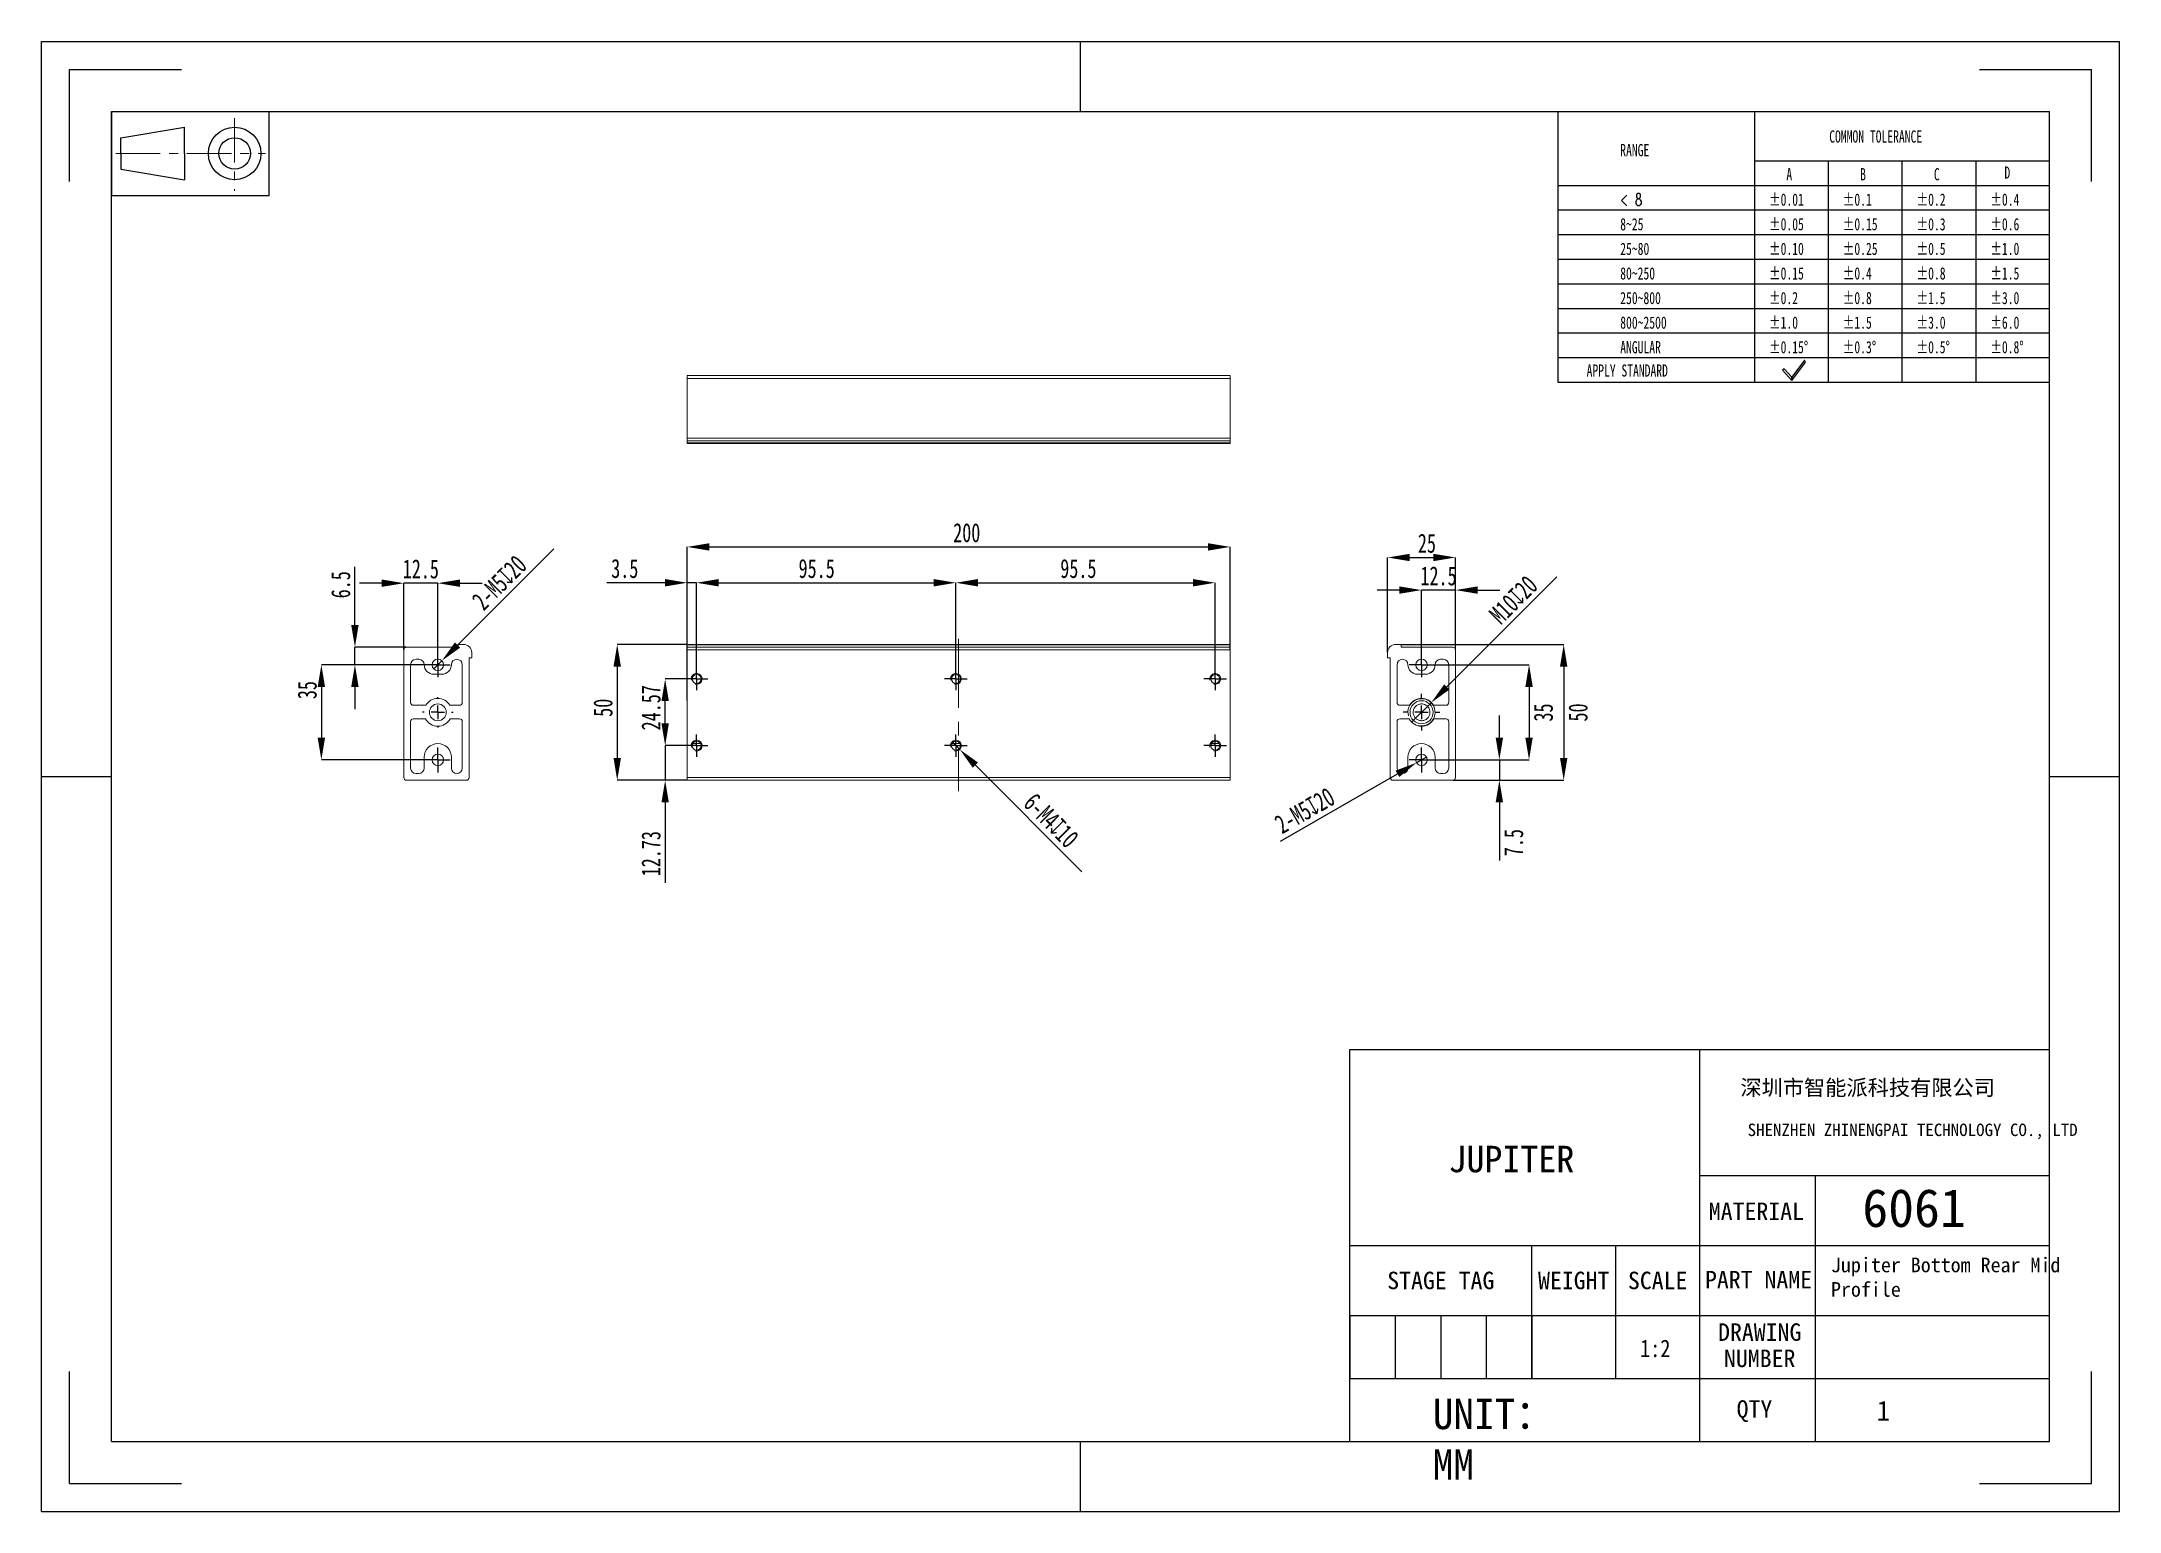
# Model space of a CAD drawing. Header units: millimetres. Extents: x 391 to 774, y 30 to 300.
import ezdxf

# ---------------------------------------------------------------- set-up
doc = ezdxf.new("R2010")
doc.units = ezdxf.units.MM
doc.header["$PDSIZE"] = -1
doc.linetypes.add('CENTER', pattern=[10.16, 6.35, -1.27, 1.27, -1.27])
doc.linetypes.add('CENTERX2', pattern=[20.32, 12.7, -2.54, 2.54, -2.54])
doc.layers.add('DEFAULT_1', color=7, linetype='CENTER', lineweight=18)
doc.layers.add('尺寸线层', color=3, linetype='Continuous', lineweight=18)
doc.layers.add('图框', color=7, linetype='Continuous')
doc.styles.add('SLDTEXTSTYLE4', font='TXT', dxfattribs={"width": 0.7})
doc.styles.add('SLDTEXTSTYLE5', font='TXT', dxfattribs={"width": 0.642857, "bigfont": 'bigfont'})
doc.styles.add('TEXTSTYLE_2', font='')
doc.styles.add('TEXTSTYLE_3', font='')
doc.styles.get('TEXTSTYLE_2').set_extended_font_data('宋体')
doc.styles.get('TEXTSTYLE_3').set_extended_font_data('宋体')
doc.dimstyles.new('SLDDIMSTYLE0', dxfattribs={"dimtxt": 3.5, "dimasz": 4.08, "dimexe": 0, "dimexo": 0.0625, "dimgap": 0.875, "dimtad": 2, "dimdec": 1, "dimlfac": 2, "dimrnd": 1e-09, "dimzin": 12, "dimdsep": 46, "dimtxsty": 'SLDTEXTSTYLE4', "dimsah": 1, "dimcen": 0.09, "dimadec": 0, "dimazin": 3, "dimtfac": 1, "dimtdec": 1, "dimtofl": 0, "dimtmove": 0, "dimatfit": 3, "dimfxl": 1, "dimfrac": 2, "dimtolj": 1, "dimtzin": 12, "dimarcsym": 0})
doc.dimstyles.new('SLDDIMSTYLE1', dxfattribs={"dimtxt": 3.5, "dimasz": 4.08, "dimexe": 0, "dimexo": 0.0625, "dimgap": 0.875, "dimtad": 2, "dimdec": 1, "dimlfac": 2, "dimrnd": 1e-09, "dimzin": 12, "dimdsep": 46, "dimtxsty": 'SLDTEXTSTYLE4', "dimsah": 1, "dimcen": 0.09, "dimadec": 0, "dimazin": 3, "dimtfac": 1, "dimtdec": 1, "dimtmove": 0, "dimatfit": 0, "dimfxl": 1, "dimfrac": 2, "dimtolj": 1, "dimtzin": 12, "dimarcsym": 0})
doc.dimstyles.new('SLDDIMSTYLE2', dxfattribs={"dimtxt": 3.5, "dimasz": 4.08, "dimexe": 0, "dimexo": 0.0625, "dimgap": 0.875, "dimtad": 2, "dimlfac": 2, "dimrnd": 1e-09, "dimzin": 12, "dimdsep": 46, "dimtxsty": 'SLDTEXTSTYLE4', "dimsah": 1, "dimcen": 0.09, "dimadec": 0, "dimazin": 3, "dimtfac": 1, "dimtmove": 0, "dimatfit": 0, "dimfxl": 1, "dimfrac": 2, "dimtolj": 1, "dimtzin": 12, "dimarcsym": 0})
doc.dimstyles.new('SLDDIMSTYLE3', dxfattribs={"dimtxt": 3.5, "dimasz": 4.08, "dimexe": 0, "dimexo": 0.0625, "dimgap": 0.875, "dimtad": 2, "dimdec": 1, "dimlfac": 2, "dimrnd": 1e-09, "dimzin": 12, "dimdsep": 46, "dimtxsty": 'SLDTEXTSTYLE4', "dimblk1": 'NONE', "dimsah": 1, "dimcen": 0, "dimadec": 0, "dimazin": 3, "dimtfac": 1, "dimtdec": 1, "dimtmove": 0, "dimatfit": 3, "dimldrblk": 'NONE', "dimfxl": 1, "dimfrac": 2, "dimtolj": 1, "dimtzin": 12, "dimarcsym": 0})
doc.dimstyles.new('SLDDIMSTYLE4', dxfattribs={"dimtxt": 3.5, "dimasz": 4.08, "dimexe": 0, "dimexo": 0.0625, "dimgap": 0.875, "dimtad": 2, "dimdec": 1, "dimlfac": 2, "dimrnd": 1e-09, "dimzin": 12, "dimdsep": 46, "dimtxsty": 'SLDTEXTSTYLE4', "dimblk1": 'NONE', "dimsah": 1, "dimcen": 0, "dimadec": 0, "dimazin": 3, "dimtfac": 1, "dimtdec": 1, "dimtmove": 0, "dimatfit": 3, "dimldrblk": 'NONE', "dimfxl": 1, "dimfrac": 2, "dimtolj": 1, "dimtzin": 12, "dimarcsym": 0})

msp = doc.modelspace()

# ---------------------------------------------------------------- texts
at = {"attachment_point": 1}
for s, insert, char_height, width, style in [('COMMON TOLERANCE', (720.1763, 284.0708), 2.245988, 73.941758, 'SLDTEXTSTYLE4'), ('RANGE', (681.6843, 281.5701), 2.24599, 22.059425, 'SLDTEXTSTYLE4'), ('A', (712.2768, 277.1263), 2.246, 3.245004, 'SLDTEXTSTYLE4'), ('B', (725.8627, 277.1263), 2.246, 3.193122, 'SLDTEXTSTYLE4'), ('C', (739.4486, 277.1263), 2.246, 3.230854, 'SLDTEXTSTYLE4'), ('D', (752.4326, 277.4312), 2.246, 3.193122, 'SLDTEXTSTYLE4'), ('< 8', (681.6843, 272.4567), 2.24599, 10.779397, 'SLDTEXTSTYLE5'), ('%%P0.01', (709.0814, 272.4567), 2.24599, 15.725063, 'SLDTEXTSTYLE4'), ('%%P0.1', (722.6672, 272.4567), 2.24599, 11.791439, 'SLDTEXTSTYLE4'), ('%%P0.2', (736.2531, 272.4567), 2.24599, 13.413941, 'SLDTEXTSTYLE4'), ('%%P0.4', (749.839, 272.4567), 2.24599, 13.362059, 'SLDTEXTSTYLE4'), ('8~25', (681.6843, 267.928), 2.24599, 17.394731, 'SLDTEXTSTYLE4'), ('%%P0.05', (709.0814, 267.928), 2.24599, 17.347565, 'SLDTEXTSTYLE4'), ('%%P0.15', (722.6672, 267.928), 2.24599, 16.559897, 'SLDTEXTSTYLE4'), ('%%P0.3', (736.2531, 267.928), 2.24599, 13.413941, 'SLDTEXTSTYLE4'), ('%%P0.6', (749.839, 267.928), 2.24599, 13.413941, 'SLDTEXTSTYLE4'), ('25~80', (681.6843, 263.3994), 2.24599, 21.328355, 'SLDTEXTSTYLE4'), ('%%P0.10', (709.0814, 263.3994), 2.24599, 15.776946, 'SLDTEXTSTYLE4'), ('%%P0.25', (722.6672, 263.3994), 2.24599, 18.130517, 'SLDTEXTSTYLE4'), ('%%P0.5', (736.2531, 263.3994), 2.24599, 13.413941, 'SLDTEXTSTYLE4'), ('%%P1.0', (749.839, 263.3994), 2.24599, 11.843322, 'SLDTEXTSTYLE4'), ('80~250', (681.6843, 258.8708), 2.24599, 25.26198, 'SLDTEXTSTYLE4'), ('%%P0.15', (709.0814, 258.8708), 2.24599, 16.559897, 'SLDTEXTSTYLE4'), ('%%P0.4', (722.6672, 258.8708), 2.24599, 13.362059, 'SLDTEXTSTYLE4'), ('%%P0.8', (736.2531, 258.8708), 2.24599, 13.413941, 'SLDTEXTSTYLE4'), ('%%P1.5', (749.839, 258.8708), 2.24599, 12.626273, 'SLDTEXTSTYLE4'), ('250~800', (681.6843, 254.3421), 2.24599, 29.195604, 'SLDTEXTSTYLE4'), ('%%P0.2', (709.0814, 254.3421), 2.24599, 13.413941, 'SLDTEXTSTYLE4'), ('%%P0.8', (722.6672, 254.3421), 2.24599, 13.413941, 'SLDTEXTSTYLE4'), ('%%P1.5', (736.2531, 254.3421), 2.24599, 12.626273, 'SLDTEXTSTYLE4'), ('%%P3.0', (749.839, 254.3421), 2.24599, 13.413941, 'SLDTEXTSTYLE4'), ('800~2500', (681.6843, 249.8135), 2.24599, 33.129228, 'SLDTEXTSTYLE4'), ('%%P1.0', (709.0814, 249.8135), 2.24599, 11.843322, 'SLDTEXTSTYLE4'), ('%%P1.5', (722.6672, 249.8135), 2.24599, 12.626273, 'SLDTEXTSTYLE4'), ('%%P3.0', (736.2531, 249.8135), 2.24599, 13.413941, 'SLDTEXTSTYLE4'), ('%%P6.0', (749.839, 249.8135), 2.24599, 13.413941, 'SLDTEXTSTYLE4'), ('ANGULAR', (681.6843, 245.2849), 2.24599, 31.544458, 'SLDTEXTSTYLE4'), ('%%P0.15%%D', (709.0814, 245.2849), 2.24599, 19.72472, 'SLDTEXTSTYLE4'), ('%%P0.3%%D', (722.6672, 245.2849), 2.24599, 16.578764, 'SLDTEXTSTYLE4'), ('%%P0.5%%D', (736.2531, 245.2849), 2.24599, 16.578764, 'SLDTEXTSTYLE4'), ('%%P0.8%%D', (749.839, 245.2849), 2.24599, 16.578764, 'SLDTEXTSTYLE4'), ('APPLY STANDARD', (675.4906, 240.9866), 2.245988, 64.560488, 'SLDTEXTSTYLE4')]:
    msp.add_mtext(s, dxfattribs=dict(at, insert=insert, char_height=char_height, width=width, style=style))
at = {"color": 7, "linetype": 'Continuous', "insert": (727.2502, 109.2846), "char_height": 2.863908, "width": 67.948212, "attachment_point": 2, "style": 'TEXTSTYLE_2'}
msp.add_mtext('深圳市智能派科技有限公司', dxfattribs=at)
at = {"color": 7, "linetype": 'Continuous', "attachment_point": 2, "line_spacing_factor": 0.9, "style": 'TEXTSTYLE_3'}
for s, insert, char_height, width in [('MATERIAL\\P ', (706.7636, 86.7029), 3.22125, 46.564858), ('STAGE TAG ', (648.6386, 73.9712), 3.22125, 38.956975), ('WEIGHT', (673.12, 73.9712), 3.22125, 14.155877), ('SCALE', (688.582, 73.9712), 3.22125, 14.155877), ('PART NAME', (707.1565, 74.118), 3.22125, 26.988478), ('DRAWING NUMBER', (707.3715, 64.4635), 3.221249, 26.988478), ('QTY', (706.4065, 50.3108), 3.22125, 35.955609)]:
    msp.add_mtext(s, dxfattribs=dict(at, insert=insert, char_height=char_height, width=width))
at = {"insert": (685.3388, 58.1916), "char_height": 3.221249, "width": 7.721333, "attachment_point": 7}
msp.add_mtext('{\\W0.85;1:2}', dxfattribs=at)
at = {"layer": '尺寸线层', "attachment_point": 1}
for s, insert, char_height, width in [('SHENZHEN ZHINENGPAI TECHNOLOGY CO., LTD', (705.1431, 101.2312), 2.291127, 64.826518), ('JUPITER', (650.0408, 97.1495), 4.86705, 39.720383), ('6061', (726.2707, 89.2111), 7, 24.852625), ('UNIT：MM', (647.1551, 50.5838), 5.58849, 21.662244)]:
    msp.add_mtext(s, dxfattribs=dict(at, insert=insert, char_height=char_height, width=width))
at = {"layer": '尺寸线层', "linetype": 'CENTERX2', "insert": (720.5012, 76.5657), "char_height": 3.6, "width": 45.60353, "attachment_point": 1}
msp.add_mtext('{\\H0.75x;Jupiter Bottom Rear Mid Profile}', dxfattribs=at)
at = {"layer": '尺寸线层', "ltscale": 0.2, "insert": (728.9034, 50.2006), "char_height": 3.6503, "width": 21.892878, "attachment_point": 1}
msp.add_mtext('1\\P\\P', dxfattribs=at)

# ---------------------------------------------------------------- blocks, each defined once
blk = doc.blocks.new('_D')
at = {"layer": 'Defpoints', "color": 0, "transparency": 16777216}
for p in [(609.84, 207.4), (609.84, 188.45), (509.84, 179.08)]:
    blk.add_point(p, dxfattribs=at)
at = {"layer": '图框', "color": 0, "lineweight": -2, "transparency": 16777216}
for p, q in [((509.84, 179.14), (509.84, 207.4)), ((513.92, 207.4), (605.76, 207.4)), ((609.84, 188.51), (609.84, 207.4))]:
    blk.add_line(p, q, dxfattribs=at)
at = {"layer": '图框', "color": 0, "transparency": 16777216}
for points in [[(513.92, 208.08), (513.92, 206.72), (509.84, 207.4)], [(605.76, 208.08), (605.76, 206.72), (609.84, 207.4)]]:
    blk.add_solid(points, dxfattribs=at)
at = {"layer": '图框', "color": 0, "transparency": 16777216, "insert": (561.33, 211.77), "char_height": 3.5, "attachment_point": 2, "style": 'SLDTEXTSTYLE4'}
blk.add_mtext('\\A1;200', dxfattribs=at)
blk = doc.blocks.new('_D_1')
at = {"layer": 'Defpoints', "color": 0, "transparency": 16777216}
for p in [(509.84, 189.45), (496.96, 164.45), (509.84, 164.45)]:
    blk.add_point(p, dxfattribs=at)
at = {"layer": '图框', "color": 0, "lineweight": -2, "transparency": 16777216}
for p, q in [((509.77, 189.45), (496.96, 189.45)), ((496.96, 185.37), (496.96, 168.53)), ((509.77, 164.45), (496.96, 164.45))]:
    blk.add_line(p, q, dxfattribs=at)
at = {"layer": '图框', "color": 0, "transparency": 16777216}
for points in [[(496.28, 185.37), (497.64, 185.37), (496.96, 189.45)], [(496.28, 168.53), (497.64, 168.53), (496.96, 164.45)]]:
    blk.add_solid(points, dxfattribs=at)
at = {"layer": '图框', "color": 0, "transparency": 16777216, "insert": (492.58, 177.79), "char_height": 3.5, "attachment_point": 2, "rotation": 90, "style": 'SLDTEXTSTYLE4'}
blk.add_mtext('\\A1;50', dxfattribs=at)
blk = doc.blocks.new('_D_2')
at = {"layer": 'Defpoints', "color": 0, "transparency": 16777216}
for p in [(511.59, 200.8), (509.84, 188.45), (511.59, 183.1)]:
    blk.add_point(p, dxfattribs=at)
at = {"layer": '图框', "color": 0, "lineweight": -2, "transparency": 16777216}
for p, q in [((505.76, 200.8), (495.03, 200.8)), ((509.84, 188.51), (509.84, 200.8)), ((511.59, 200.8), (509.84, 200.8)), ((511.59, 183.16), (511.59, 200.8)), ((515.67, 200.8), (519.75, 200.8))]:
    blk.add_line(p, q, dxfattribs=at)
at = {"layer": '图框', "color": 0, "transparency": 16777216}
for points in [[(505.76, 201.48), (505.76, 200.12), (509.84, 200.8)], [(515.67, 201.48), (515.67, 200.12), (511.59, 200.8)]]:
    blk.add_solid(points, dxfattribs=at)
at = {"layer": '图框', "color": 0, "transparency": 16777216, "insert": (498.35, 205.18), "char_height": 3.5, "attachment_point": 2, "style": 'SLDTEXTSTYLE4'}
blk.add_mtext('\\A1;3.5', dxfattribs=at)
blk = doc.blocks.new('_D_3')
at = {"layer": 'Defpoints', "color": 0, "transparency": 16777216}
for p in [(559.34, 200.8), (511.59, 183.1), (559.34, 183.1)]:
    blk.add_point(p, dxfattribs=at)
at = {"layer": '图框', "color": 0, "lineweight": -2, "transparency": 16777216}
for p, q in [((511.59, 183.16), (511.59, 200.8)), ((515.67, 200.8), (555.26, 200.8)), ((559.34, 183.16), (559.34, 200.8))]:
    blk.add_line(p, q, dxfattribs=at)
at = {"layer": '图框', "color": 0, "transparency": 16777216}
for points in [[(515.67, 201.48), (515.67, 200.12), (511.59, 200.8)], [(555.26, 201.48), (555.26, 200.12), (559.34, 200.8)]]:
    blk.add_solid(points, dxfattribs=at)
at = {"layer": '图框', "color": 0, "transparency": 16777216, "insert": (533.69, 205.18), "char_height": 3.5, "attachment_point": 2, "style": 'SLDTEXTSTYLE4'}
blk.add_mtext('\\A1;95.5', dxfattribs=at)
blk = doc.blocks.new('_D_4')
at = {"layer": 'Defpoints', "color": 0, "transparency": 16777216}
for p in [(607.09, 200.8), (559.34, 183.1), (607.09, 183.1)]:
    blk.add_point(p, dxfattribs=at)
at = {"layer": '图框', "color": 0, "lineweight": -2, "transparency": 16777216}
for p, q in [((559.34, 183.16), (559.34, 200.8)), ((563.42, 200.8), (603.01, 200.8)), ((607.09, 183.16), (607.09, 200.8))]:
    blk.add_line(p, q, dxfattribs=at)
at = {"layer": '图框', "color": 0, "transparency": 16777216}
for points in [[(563.42, 201.48), (563.42, 200.12), (559.34, 200.8)], [(603.01, 201.48), (603.01, 200.12), (607.09, 200.8)]]:
    blk.add_solid(points, dxfattribs=at)
at = {"layer": '图框', "color": 0, "transparency": 16777216, "insert": (581.89, 205.18), "char_height": 3.5, "attachment_point": 2, "style": 'SLDTEXTSTYLE4'}
blk.add_mtext('\\A1;95.5', dxfattribs=at)
blk = doc.blocks.new('_D_5')
at = {"layer": 'Defpoints', "color": 0, "transparency": 16777216}
for p in [(505.79, 170.81), (511.59, 170.81), (509.84, 164.45)]:
    blk.add_point(p, dxfattribs=at)
at = {"layer": '图框', "color": 0, "lineweight": -2, "transparency": 16777216}
for p, q in [((505.79, 174.89), (505.79, 178.97)), ((511.52, 170.81), (505.79, 170.81)), ((505.79, 170.81), (505.79, 164.45)), ((509.77, 164.45), (505.79, 164.45)), ((505.79, 160.37), (505.79, 145.55))]:
    blk.add_line(p, q, dxfattribs=at)
at = {"layer": '图框', "color": 0, "transparency": 16777216}
for points in [[(505.11, 174.89), (506.47, 174.89), (505.79, 170.81)], [(505.11, 160.37), (506.47, 160.37), (505.79, 164.45)]]:
    blk.add_solid(points, dxfattribs=at)
at = {"layer": '图框', "color": 0, "transparency": 16777216, "insert": (501.42, 150.92), "char_height": 3.5, "attachment_point": 2, "rotation": 90, "style": 'SLDTEXTSTYLE4'}
blk.add_mtext('\\A1;12.73', dxfattribs=at)
blk = doc.blocks.new('_D_6')
at = {"layer": 'Defpoints', "color": 0, "transparency": 16777216}
for p in [(505.79, 183.1), (511.59, 183.1), (511.59, 170.81)]:
    blk.add_point(p, dxfattribs=at)
at = {"layer": '图框', "color": 0, "lineweight": -2, "transparency": 16777216}
for p, q in [((511.52, 183.1), (505.79, 183.1)), ((505.79, 174.89), (505.79, 179.02)), ((511.52, 170.81), (505.79, 170.81))]:
    blk.add_line(p, q, dxfattribs=at)
at = {"layer": '图框', "color": 0, "transparency": 16777216}
for points in [[(505.11, 179.02), (506.47, 179.02), (505.79, 183.1)], [(505.11, 174.89), (506.47, 174.89), (505.79, 170.81)]]:
    blk.add_solid(points, dxfattribs=at)
at = {"layer": '图框', "color": 0, "transparency": 16777216, "insert": (501.42, 177.79), "char_height": 3.5, "attachment_point": 2, "rotation": 90, "style": 'SLDTEXTSTYLE4'}
blk.add_mtext('\\A1;24.57', dxfattribs=at)
blk = doc.blocks.new('_D_7')
at = {"layer": 'Defpoints', "color": 0, "transparency": 16777216}
for p in [(558.63, 171.52), (560.04, 170.11)]:
    blk.add_point(p, dxfattribs=at)
at = {"layer": '图框', "color": 0, "lineweight": -2, "transparency": 16777216}
for p, q in [((558.63, 171.52), (560.04, 170.11)), ((582.54, 147.61), (562.93, 167.22))]:
    blk.add_line(p, q, dxfattribs=at)
at = {"layer": '图框', "color": 0, "transparency": 16777216}
blk.add_solid([(563.41, 167.7), (562.45, 166.74), (560.04, 170.11)], dxfattribs=at)
at = {"layer": '图框', "color": 0, "transparency": 16777216, "insert": (574.04, 162.4), "char_height": 3.5, "attachment_point": 1, "rotation": 315, "style": 'SLDTEXTSTYLE4'}
blk.add_mtext('\\A1;6-M4{\\fGDT|b0|i0|c134|p2;x}10', dxfattribs=at)
blk = doc.blocks.new('_NONE')
blk = doc.blocks.new('SW_CENTERMARKSYMBOL_0')
at = {"layer": '图框', "color": 0}
for p, q in [((-1.25, 0), (-2.075, 0)), ((0, 0), (-1.25, 0)), ((0, 1.25), (0, 2.075)), ((0, 0), (0, 1.25)), ((0, 0), (0, -1.25)), ((0, 0), (1.25, 0)), ((1.25, 0), (2.075, 0)), ((0, -1.25), (0, -2.075))]:
    blk.add_line(p, q, dxfattribs=at)
blk = doc.blocks.new('SW_CENTERMARKSYMBOL_1')
at = {"layer": '图框', "color": 0}
for p, q in [((-1.25, 0), (-2.075, 0)), ((0, 0), (-1.25, 0)), ((0, 1.25), (0, 2.075)), ((0, 0), (0, 1.25)), ((0, 0), (0, -1.25)), ((0, 0), (1.25, 0)), ((1.25, 0), (2.075, 0)), ((0, -1.25), (0, -2.075))]:
    blk.add_line(p, q, dxfattribs=at)
blk = doc.blocks.new('SW_CENTERMARKSYMBOL_2')
at = {"layer": '图框', "color": 0}
for p, q in [((-1.25, 0), (-2.075, 0)), ((0, 0), (-1.25, 0)), ((0, 1.25), (0, 2.075)), ((0, 0), (0, 1.25)), ((0, 0), (0, -1.25)), ((0, 0), (1.25, 0)), ((1.25, 0), (2.075, 0)), ((0, -1.25), (0, -2.075))]:
    blk.add_line(p, q, dxfattribs=at)
blk = doc.blocks.new('SW_CENTERMARKSYMBOL_3')
at = {"layer": '图框', "color": 0}
for p, q in [((-1.25, 0), (-2.075, 0)), ((0, 0), (-1.25, 0)), ((0, 1.25), (0, 2.075)), ((0, 0), (0, 1.25)), ((0, 0), (0, -1.25)), ((0, 0), (1.25, 0)), ((1.25, 0), (2.075, 0)), ((0, -1.25), (0, -2.075))]:
    blk.add_line(p, q, dxfattribs=at)
blk = doc.blocks.new('SW_CENTERMARKSYMBOL_4')
at = {"layer": '图框', "color": 0}
for p, q in [((-1.25, 0), (-2.075, 0)), ((0, 0), (-1.25, 0)), ((0, 1.25), (0, 2.075)), ((0, 0), (0, 1.25)), ((0, 0), (0, -1.25)), ((0, 0), (1.25, 0)), ((1.25, 0), (2.075, 0)), ((0, -1.25), (0, -2.075))]:
    blk.add_line(p, q, dxfattribs=at)
blk = doc.blocks.new('SW_CENTERMARKSYMBOL_5')
at = {"layer": '图框', "color": 0}
for p, q in [((-1.25, 0), (-2.075, 0)), ((0, 0), (-1.25, 0)), ((0, 1.25), (0, 2.075)), ((0, 0), (0, 1.25)), ((0, 0), (0, -1.25)), ((0, 0), (1.25, 0)), ((1.25, 0), (2.075, 0)), ((0, -1.25), (0, -2.075))]:
    blk.add_line(p, q, dxfattribs=at)
blk = doc.blocks.new('_D_8')
at = {"layer": 'Defpoints', "color": 0, "transparency": 16777216}
for p in [(457.67, 200.72), (457.67, 188.45), (463.92, 188)]:
    blk.add_point(p, dxfattribs=at)
at = {"layer": '图框', "color": 0, "lineweight": -2, "transparency": 16777216}
for p, q in [((453.59, 200.72), (449.51, 200.72)), ((457.67, 188.51), (457.67, 200.72)), ((463.92, 200.72), (457.67, 200.72)), ((463.92, 188.06), (463.92, 200.72)), ((468, 200.72), (472.08, 200.72))]:
    blk.add_line(p, q, dxfattribs=at)
at = {"layer": '图框', "color": 0, "transparency": 16777216}
for points in [[(453.59, 201.4), (453.59, 200.04), (457.67, 200.72)], [(468, 201.4), (468, 200.04), (463.92, 200.72)]]:
    blk.add_solid(points, dxfattribs=at)
at = {"layer": '图框', "color": 0, "transparency": 16777216, "insert": (460.79, 205.1), "char_height": 3.5, "attachment_point": 2, "style": 'SLDTEXTSTYLE4'}
blk.add_mtext('\\A1;12.5', dxfattribs=at)
blk = doc.blocks.new('_D_9')
at = {"layer": 'Defpoints', "color": 0, "transparency": 16777216}
for p in [(458.17, 188.95), (448.65, 185.7), (461.62, 185.7)]:
    blk.add_point(p, dxfattribs=at)
at = {"layer": '图框', "color": 0, "lineweight": -2, "transparency": 16777216}
for p, q in [((448.65, 193.03), (448.65, 203.76)), ((458.1, 188.95), (448.65, 188.95)), ((448.65, 185.7), (448.65, 188.95)), ((461.55, 185.7), (448.65, 185.7)), ((448.65, 181.62), (448.65, 177.54))]:
    blk.add_line(p, q, dxfattribs=at)
at = {"layer": '图框', "color": 0, "transparency": 16777216}
for points in [[(447.97, 193.03), (449.33, 193.03), (448.65, 188.95)], [(447.97, 181.62), (449.33, 181.62), (448.65, 185.7)]]:
    blk.add_solid(points, dxfattribs=at)
at = {"layer": '图框', "color": 0, "transparency": 16777216, "insert": (444.28, 200.43), "char_height": 3.5, "attachment_point": 2, "rotation": 90, "style": 'SLDTEXTSTYLE4'}
blk.add_mtext('\\A1;6.5', dxfattribs=at)
blk = doc.blocks.new('_D_10')
at = {"layer": 'Defpoints', "color": 0, "transparency": 16777216}
for p in [(461.62, 185.7), (442.47, 168.2), (461.62, 168.2)]:
    blk.add_point(p, dxfattribs=at)
at = {"layer": '图框', "color": 0, "lineweight": -2, "transparency": 16777216}
for p, q in [((461.55, 185.7), (442.47, 185.7)), ((442.47, 181.62), (442.47, 172.28)), ((461.55, 168.2), (442.47, 168.2))]:
    blk.add_line(p, q, dxfattribs=at)
at = {"layer": '图框', "color": 0, "transparency": 16777216}
for points in [[(441.79, 181.62), (443.15, 181.62), (442.47, 185.7)], [(441.79, 172.28), (443.15, 172.28), (442.47, 168.2)]]:
    blk.add_solid(points, dxfattribs=at)
at = {"layer": '图框', "color": 0, "transparency": 16777216, "insert": (438.1, 181.04), "char_height": 3.5, "attachment_point": 2, "rotation": 90, "style": 'SLDTEXTSTYLE4'}
blk.add_mtext('\\A1;35', dxfattribs=at)
blk = doc.blocks.new('_D_11')
at = {"layer": 'Defpoints', "color": 0, "transparency": 16777216}
for p in [(463.17, 184.96), (464.66, 186.44)]:
    blk.add_point(p, dxfattribs=at)
at = {"layer": '图框', "color": 0, "lineweight": -2, "transparency": 16777216}
for p, q in [((485.26, 207.04), (467.54, 189.33)), ((463.17, 184.96), (464.66, 186.44))]:
    blk.add_line(p, q, dxfattribs=at)
at = {"layer": '图框', "color": 0, "transparency": 16777216}
blk.add_solid([(467.06, 189.81), (468.02, 188.84), (464.66, 186.44)], dxfattribs=at)
at = {"layer": '图框', "color": 0, "transparency": 16777216, "insert": (469.89, 197.96), "char_height": 3.5, "attachment_point": 1, "rotation": 45, "style": 'SLDTEXTSTYLE4'}
blk.add_mtext('\\A1;2-M5{\\fGDT|b0|i0|c134|p2;x}20', dxfattribs=at)
blk = doc.blocks.new('SW_CENTERMARKSYMBOL_6')
at = {"layer": '图框', "color": 0}
for p, q in [((-1.25, 0), (-2.3, 0)), ((0, 0), (-1.25, 0)), ((0, 1.25), (0, 2.3)), ((0, 0), (0, 1.25)), ((0, 0), (0, -1.25)), ((0, 0), (1.25, 0)), ((1.25, 0), (2.3, 0)), ((0, -1.25), (0, -2.3))]:
    blk.add_line(p, q, dxfattribs=at)
blk = doc.blocks.new('SW_CENTERMARKSYMBOL_7')
at = {"layer": '图框', "color": 0}
for p, q in [((-1.25, 0), (-2.3, 0)), ((0, 0), (-1.25, 0)), ((0, 1.25), (0, 2.3)), ((0, 0), (0, 1.25)), ((0, 0), (0, -1.25)), ((0, 0), (1.25, 0)), ((1.25, 0), (2.3, 0)), ((0, -1.25), (0, -2.3))]:
    blk.add_line(p, q, dxfattribs=at)
blk = doc.blocks.new('SW_CENTERMARKSYMBOL_8')
at = {"layer": '图框', "color": 0}
for p, q in [((-2.5, 0), (-2.8, 0)), ((0, 0), (-1.25, 0)), ((0, 2.5), (0, 2.8)), ((0, 0), (0, 1.25)), ((0, 0), (0, -1.25)), ((0, 0), (1.25, 0)), ((2.5, 0), (2.8, 0)), ((0, -2.5), (0, -2.8))]:
    blk.add_line(p, q, dxfattribs=at)
blk = doc.blocks.new('_D_12')
at = {"layer": 'Defpoints', "color": 0, "transparency": 16777216}
for p in [(651.34, 205.45), (638.84, 187.95), (651.34, 188.45)]:
    blk.add_point(p, dxfattribs=at)
at = {"layer": '图框', "color": 0, "lineweight": -2, "transparency": 16777216}
for p, q in [((638.84, 188.01), (638.84, 205.45)), ((642.92, 205.45), (647.26, 205.45)), ((651.34, 188.51), (651.34, 205.45))]:
    blk.add_line(p, q, dxfattribs=at)
at = {"layer": '图框', "color": 0, "transparency": 16777216}
for points in [[(642.92, 206.13), (642.92, 204.77), (638.84, 205.45)], [(647.26, 206.13), (647.26, 204.77), (651.34, 205.45)]]:
    blk.add_solid(points, dxfattribs=at)
at = {"layer": '图框', "color": 0, "transparency": 16777216, "insert": (646.08, 209.82), "char_height": 3.5, "attachment_point": 2, "style": 'SLDTEXTSTYLE4'}
blk.add_mtext('\\A1;25', dxfattribs=at)
blk = doc.blocks.new('_D_13')
at = {"layer": 'Defpoints', "color": 0, "transparency": 16777216}
for p in [(641.24, 189.45), (650.84, 164.45), (671.27, 164.45)]:
    blk.add_point(p, dxfattribs=at)
at = {"layer": '图框', "color": 0, "lineweight": -2, "transparency": 16777216}
for p, q in [((641.3, 189.45), (671.27, 189.45)), ((671.27, 185.37), (671.27, 168.53)), ((650.9, 164.45), (671.27, 164.45))]:
    blk.add_line(p, q, dxfattribs=at)
at = {"layer": '图框', "color": 0, "transparency": 16777216}
for points in [[(670.59, 185.37), (671.95, 185.37), (671.27, 189.45)], [(670.59, 168.53), (671.95, 168.53), (671.27, 164.45)]]:
    blk.add_solid(points, dxfattribs=at)
at = {"layer": '图框', "color": 0, "transparency": 16777216, "insert": (672.15, 176.92), "char_height": 3.5, "attachment_point": 2, "rotation": 90, "style": 'SLDTEXTSTYLE4'}
blk.add_mtext('\\A1;50', dxfattribs=at)
blk = doc.blocks.new('_D_14')
at = {"layer": 'Defpoints', "color": 0, "transparency": 16777216}
for p in [(646.86, 178.72), (643.32, 175.19)]:
    blk.add_point(p, dxfattribs=at)
at = {"layer": '图框', "color": 0, "lineweight": -2, "transparency": 16777216}
for p, q in [((670.02, 201.88), (649.74, 181.61)), ((643.32, 175.19), (646.86, 178.72))]:
    blk.add_line(p, q, dxfattribs=at)
at = {"layer": '图框', "color": 0, "transparency": 16777216}
blk.add_solid([(649.26, 182.09), (650.22, 181.13), (646.86, 178.72)], dxfattribs=at)
at = {"layer": '图框', "color": 0, "transparency": 16777216, "insert": (657.24, 195.4), "char_height": 3.5, "attachment_point": 1, "rotation": 45, "style": 'SLDTEXTSTYLE4'}
blk.add_mtext('\\A1;M10{\\fGDT|b0|i0|c134|p2;x}20', dxfattribs=at)
blk = doc.blocks.new('_D_15')
at = {"layer": 'Defpoints', "color": 0, "transparency": 16777216}
for p in [(646, 168.72), (644.18, 167.67)]:
    blk.add_point(p, dxfattribs=at)
at = {"layer": '图框', "color": 0, "lineweight": -2, "transparency": 16777216}
for p, q in [((646, 168.72), (644.18, 167.67)), ((619.12, 153.21), (640.65, 165.63))]:
    blk.add_line(p, q, dxfattribs=at)
at = {"layer": '图框', "color": 0, "transparency": 16777216}
blk.add_solid([(640.31, 166.22), (640.99, 165.04), (644.18, 167.67)], dxfattribs=at)
at = {"layer": '图框', "color": 0, "transparency": 16777216, "insert": (617.66, 157.5), "char_height": 3.5, "attachment_point": 1, "rotation": 30, "style": 'SLDTEXTSTYLE4'}
blk.add_mtext('\\A1;2-M5{\\fGDT;x}20', dxfattribs=at)
blk = doc.blocks.new('_D_16')
at = {"layer": 'Defpoints', "color": 0, "transparency": 16777216}
for p in [(645.09, 199.45), (645.09, 188), (651.34, 188.45)]:
    blk.add_point(p, dxfattribs=at)
at = {"layer": '图框', "color": 0, "lineweight": -2, "transparency": 16777216}
for p, q in [((641.01, 199.45), (636.93, 199.45)), ((645.09, 188.06), (645.09, 199.45)), ((651.34, 199.45), (645.09, 199.45)), ((651.34, 188.51), (651.34, 199.45)), ((655.42, 199.45), (659.5, 199.45))]:
    blk.add_line(p, q, dxfattribs=at)
at = {"layer": '图框', "color": 0, "transparency": 16777216}
for points in [[(641.01, 200.13), (641.01, 198.77), (645.09, 199.45)], [(655.42, 200.13), (655.42, 198.77), (651.34, 199.45)]]:
    blk.add_solid(points, dxfattribs=at)
at = {"layer": '图框', "color": 0, "transparency": 16777216, "insert": (648.22, 203.82), "char_height": 3.5, "attachment_point": 2, "style": 'SLDTEXTSTYLE4'}
blk.add_mtext('\\A1;12.5', dxfattribs=at)
blk = doc.blocks.new('_D_17')
at = {"layer": 'Defpoints', "color": 0, "transparency": 16777216}
for p in [(647.39, 185.7), (647.39, 168.2), (664.89, 168.2)]:
    blk.add_point(p, dxfattribs=at)
at = {"layer": '图框', "color": 0, "lineweight": -2, "transparency": 16777216}
for p, q in [((647.45, 185.7), (664.89, 185.7)), ((664.89, 181.62), (664.89, 172.28)), ((647.45, 168.2), (664.89, 168.2))]:
    blk.add_line(p, q, dxfattribs=at)
at = {"layer": '图框', "color": 0, "transparency": 16777216}
for points in [[(664.21, 181.62), (665.57, 181.62), (664.89, 185.7)], [(664.21, 172.28), (665.57, 172.28), (664.89, 168.2)]]:
    blk.add_solid(points, dxfattribs=at)
at = {"layer": '图框', "color": 0, "transparency": 16777216, "insert": (665.77, 176.92), "char_height": 3.5, "attachment_point": 2, "rotation": 90, "style": 'SLDTEXTSTYLE4'}
blk.add_mtext('\\A1;35', dxfattribs=at)
blk = doc.blocks.new('_D_18')
at = {"layer": 'Defpoints', "color": 0, "transparency": 16777216}
for p in [(647.39, 168.2), (650.84, 164.45), (659.42, 164.45)]:
    blk.add_point(p, dxfattribs=at)
at = {"layer": '图框', "color": 0, "lineweight": -2, "transparency": 16777216}
for p, q in [((659.42, 172.28), (659.42, 176.36)), ((647.45, 168.2), (659.42, 168.2)), ((659.42, 168.2), (659.42, 164.45)), ((650.9, 164.45), (659.42, 164.45)), ((659.42, 160.37), (659.42, 149.64))]:
    blk.add_line(p, q, dxfattribs=at)
at = {"layer": '图框', "color": 0, "transparency": 16777216}
for points in [[(658.74, 172.28), (660.1, 172.28), (659.42, 168.2)], [(658.74, 160.37), (660.1, 160.37), (659.42, 164.45)]]:
    blk.add_solid(points, dxfattribs=at)
at = {"layer": '图框', "color": 0, "transparency": 16777216, "insert": (660.29, 152.96), "char_height": 3.5, "attachment_point": 2, "rotation": 90, "style": 'SLDTEXTSTYLE4'}
blk.add_mtext('\\A1;7.5', dxfattribs=at)
blk = doc.blocks.new('SW_CENTERMARKSYMBOL_9')
at = {"layer": '图框', "color": 0}
for p, q in [((-1.25, 0), (-2.3, 0)), ((0, 0), (-1.25, 0)), ((0, 1.25), (0, 2.3)), ((0, 0), (0, 1.25)), ((0, 0), (0, -1.25)), ((0, 0), (1.25, 0)), ((1.25, 0), (2.3, 0)), ((0, -1.25), (0, -2.3))]:
    blk.add_line(p, q, dxfattribs=at)
blk = doc.blocks.new('SW_CENTERMARKSYMBOL_10')
at = {"layer": '图框', "color": 0}
for p, q in [((-1.25, 0), (-2.3, 0)), ((0, 0), (-1.25, 0)), ((0, 1.25), (0, 2.3)), ((0, 0), (0, 1.25)), ((0, 0), (0, -1.25)), ((0, 0), (1.25, 0)), ((1.25, 0), (2.3, 0)), ((0, -1.25), (0, -2.3))]:
    blk.add_line(p, q, dxfattribs=at)
blk = doc.blocks.new('SW_CENTERMARKSYMBOL_11')
at = {"layer": '图框', "color": 0}
for p, q in [((-2.5, 0), (-2.8, 0)), ((0, 0), (-1.25, 0)), ((0, 2.5), (0, 2.8)), ((0, 0), (0, 1.25)), ((0, 0), (0, -1.25)), ((0, 0), (1.25, 0)), ((2.5, 0), (2.8, 0)), ((0, -2.5), (0, -2.8))]:
    blk.add_line(p, q, dxfattribs=at)
blk = doc.blocks.new('SW_CENTERMARKSYMBOL_12')
at = {"layer": '图框', "color": 0}
for p, q in [((-2.5, 0), (-3.375, 0)), ((0, 0), (-1.25, 0)), ((0, 2.5), (0, 3.375)), ((0, 0), (0, 1.25)), ((0, 0), (0, -1.25)), ((0, 0), (1.25, 0)), ((2.5, 0), (3.375, 0)), ((0, -2.5), (0, -3.375))]:
    blk.add_line(p, q, dxfattribs=at)
blk = doc.blocks.new('96_1')
at = {"color": 7, "linetype": 'Continuous'}
for p, q in [((-11.25, 6), (-11.25, -6)), ((11.25, -6), (11.25, 6)), ((-9.93, 2.25), (-0.82, 3.75)), ((-0.82, 0), (-0.82, 3.75)), ((-9.93, 0), (-9.93, 2.25)), ((-9.93, 0), (-9.93, -2.25)), ((-0.82, 0), (-0.82, -3.75)), ((-9.93, -2.25), (-0.82, -3.75)), ((-11.25, -6), (11.25, -6))]:
    blk.add_line(p, q, dxfattribs=at)
for radius in [3.75, 2.25]:
    blk.add_circle((6.34, 0), radius, dxfattribs=at)
at = {"layer": 'DEFAULT_1', "color": 1, "linetype": 'CENTER'}
for p, q in [((6.34, 5.05), (6.34, -5.36)), ((-10.64, 0), (10.74, 0))]:
    blk.add_line(p, q, dxfattribs=at)

# ---------------------------------------------------------------- dimensions: what is measured, and where the dimension line sits
at = {"layer": '图框', "color": 3}
for p1, p2, text, picture, middle in [((463.173, 184.9558), (464.6579, 186.4408), '2-M5{\\fGDT|b0|i0|c134|p2;x}20', '_D_11', (478.8369, 200.6197)), ((645.9997, 168.7233), (644.181, 167.6733), '2-M5{\\fGDT;x}20', '_D_15', (626.9873, 157.7465))]:
    dim = msp.add_diameter_dim_2p(p1=p1, p2=p2, text=text, dimstyle='SLDDIMSTYLE4', override={"dimpost": '<>'}, dxfattribs=at)
    dim.commit()
    dim.dimension.update_dxf_attribs({"geometry": picture, "text_midpoint": middle, "dimtype": 163})
for base, p1, p2, angle, dimstyle, picture, middle in [((609.8366, 207.3989), (509.8366, 179.0796), (609.8366, 188.4483), 0, 'SLDDIMSTYLE0', '_D', (561.3323, 207.3989)), ((448.6517, 185.6983), (458.1655, 188.9483), (461.6155, 185.6983), 90, 'SLDDIMSTYLE1', '_D_9', (448.6517, 200.4333)), ((511.5866, 200.8029), (509.8366, 188.4483), (511.5866, 183.0983), 0, 'SLDDIMSTYLE1', '_D_2', (498.3516, 200.8029)), ((559.3366, 200.8029), (511.5866, 183.0983), (559.3366, 183.0983), 0, 'SLDDIMSTYLE0', '_D_3', (533.6933, 200.8029)), ((607.0866, 200.8029), (559.3366, 183.0983), (607.0866, 183.0983), 0, 'SLDDIMSTYLE0', '_D_4', (581.893, 200.8029)), ((496.9558, 164.4483), (509.8366, 189.4483), (509.8366, 164.4483), 90, 'SLDDIMSTYLE0', '_D_1', (496.9558, 177.7912)), ((671.2722, 164.4483), (641.2404, 189.4483), (650.8404, 164.4483), 90, 'SLDDIMSTYLE0', '_D_13', (671.2722, 176.9156)), ((442.4705, 168.1983), (461.6155, 185.6983), (461.6155, 168.1983), 90, 'SLDDIMSTYLE1', '_D_10', (442.4705, 181.0367)), ((505.7916, 183.0983), (511.5866, 170.8141), (511.5866, 183.0983), 90, 'SLDDIMSTYLE2', '_D_6', (505.7916, 177.7912)), ((664.8929, 168.1983), (647.3904, 185.6983), (647.3904, 168.1983), 90, 'SLDDIMSTYLE1', '_D_17', (664.8929, 176.9156)), ((505.7916, 170.8141), (509.8366, 164.4483), (511.5866, 170.8141), 90, 'SLDDIMSTYLE2', '_D_5', (505.7916, 150.9216)), ((659.4189, 164.4483), (647.3904, 168.1983), (650.8404, 164.4483), 90, 'SLDDIMSTYLE1', '_D_18', (659.4189, 152.9633))]:
    dim = msp.add_linear_dim(base=base, p1=p1, p2=p2, angle=angle, dimstyle=dimstyle, dxfattribs=at)
    dim.commit()
    dim.dimension.update_dxf_attribs({"geometry": picture, "text_midpoint": middle, "dimtype": 160})
for base, p1, p2, picture, middle in [((651.3404, 205.4483), (638.8404, 187.9483), (651.3404, 188.4483), '_D_12', (646.0778, 205.4483)), ((457.6655, 200.7204), (463.9155, 187.9983), (457.6655, 188.4483), '_D_8', (460.7905, 200.7204)), ((645.0904, 199.4483), (651.3404, 188.4483), (645.0904, 187.9983), '_D_16', (648.2154, 199.4483))]:
    dim = msp.add_linear_dim(base=base, p1=p1, p2=p2, dimstyle='SLDDIMSTYLE1', dxfattribs=at)
    dim.commit()
    dim.dimension.update_dxf_attribs({"geometry": picture, "text_midpoint": middle, "dimtype": 160})
for p1, p2, text, picture, middle in [((643.3226, 175.1869), (646.8581, 178.7224), 'M10{\\fGDT|b0|i0|c134|p2;x}20', '_D_14', (664.893, 196.7572)), ((558.6295, 171.5212), (560.0437, 170.107), '6-M4{\\fGDT|b0|i0|c134|p2;x}10', '_D_7', (576.4059, 153.7448))]:
    dim = msp.add_diameter_dim_2p(p1=p1, p2=p2, text=text, dimstyle='SLDDIMSTYLE3', dxfattribs=at)
    dim.commit()
    dim.dimension.update_dxf_attribs({"geometry": picture, "text_midpoint": middle, "dimtype": 163})

# ---------------------------------------------------------------- linework, layer by layer
at = {"color": 7, "linetype": 'Continuous'}
for p, q in [((390.9387, 29.8401), (390.9387, 300.425)), ((390.9387, 300.425), (773.623, 300.425)), ((582.2808, 287.54), (582.2808, 300.425)), ((773.623, 29.8401), (773.623, 300.425)), ((396.0927, 274.655), (396.0927, 295.271)), ((396.0927, 295.271), (416.7087, 295.271)), ((747.853, 295.271), (768.469, 295.271)), ((768.469, 274.655), (768.469, 295.271)), ((403.8237, 42.7251), (403.8237, 287.54)), ((403.8237, 287.54), (760.738, 287.54)), ((760.738, 42.7251), (760.738, 287.54)), ((390.9387, 165.1326), (403.8237, 165.1326)), ((760.738, 165.1326), (773.623, 165.1326)), ((396.0927, 34.9941), (396.0927, 55.6101)), ((768.469, 34.9941), (768.469, 55.6101)), ((403.8237, 42.7251), (760.738, 42.7251)), ((582.2808, 29.8401), (582.2808, 42.7251)), ((396.0927, 34.9941), (416.7087, 34.9941)), ((747.853, 34.9941), (768.469, 34.9941)), ((390.9387, 29.8401), (773.623, 29.8401))]:
    msp.add_line(p, q, dxfattribs=at)
for p, q in [((670.1654, 287.54), (670.1654, 237.7251)), ((706.3944, 287.54), (706.3944, 237.7251)), ((706.3944, 278.4827), (760.738, 278.4827)), ((719.9803, 278.4827), (719.9803, 237.7251)), ((733.5662, 278.4827), (733.5662, 237.7251)), ((747.1521, 278.4827), (747.1521, 237.7251)), ((670.1654, 273.9541), (760.738, 273.9541)), ((670.1654, 269.4255), (760.738, 269.4255)), ((670.1654, 264.8969), (760.738, 264.8969)), ((670.1654, 260.3682), (760.738, 260.3682)), ((670.1654, 255.8396), (760.738, 255.8396)), ((670.1654, 251.311), (760.738, 251.311)), ((670.1654, 246.7823), (760.738, 246.7823)), ((670.1654, 242.2537), (760.738, 242.2537)), ((715.5962, 241.7861), (713.265, 238.6245)), ((713.293, 238.052), (715.7792, 241.4238)), ((715.7792, 241.4238), (715.5962, 241.7861)), ((670.1654, 237.7251), (760.738, 237.7251)), ((711.8652, 240.1788), (711.5959, 239.9364)), ((711.5959, 239.9364), (713.293, 238.052)), ((713.265, 238.6245), (711.8652, 240.1788)), ((713.293, 238.052), (713.265, 238.6245)), ((713.265, 238.6245), (713.293, 238.052))]:
    msp.add_line(p, q)
at = {"color": 7, "linetype": 'Continuous', "lineweight": 15}
for p, q in [((509.8366, 238.928), (609.8366, 238.928)), ((509.8366, 238.428), (509.8366, 238.928)), ((609.8366, 238.428), (509.8366, 238.428)), ((509.8366, 238.428), (509.8366, 227.428)), ((609.8366, 238.928), (609.8366, 238.428)), ((609.8366, 238.428), (609.8366, 227.428)), ((509.8366, 227.428), (609.8366, 227.428)), ((509.8366, 226.928), (509.8366, 227.428)), ((609.8366, 226.928), (509.8366, 226.928)), ((509.8366, 226.928), (509.8366, 226.528)), ((509.8366, 226.528), (609.8366, 226.528)), ((509.8366, 226.428), (509.8366, 226.528)), ((609.8366, 226.428), (509.8366, 226.428)), ((609.8366, 227.428), (609.8366, 226.928)), ((609.8366, 226.928), (609.8366, 226.528)), ((609.8366, 226.528), (609.8366, 226.428)), ((457.6655, 188.4483), (457.6655, 164.9483)), ((467.6655, 188.9483), (458.1655, 188.9483)), ((467.6655, 189.3483), (467.6655, 188.9483)), ((468.6655, 189.4483), (467.7655, 189.4483)), ((470.1655, 187.0483), (470.1655, 187.9483)), ((509.8366, 189.4483), (609.8366, 189.4483)), ((509.8366, 189.3483), (509.8366, 189.4483)), ((609.8366, 189.3483), (509.8366, 189.3483)), ((509.8366, 189.3483), (509.8366, 188.9483)), ((509.8366, 188.9483), (609.8366, 188.9483)), ((509.8366, 188.4483), (509.8366, 188.9483)), ((609.8366, 188.4483), (509.8366, 188.4483)), ((509.8366, 188.4483), (509.8366, 164.9483)), ((609.8366, 189.4483), (609.8366, 189.3483)), ((609.8366, 189.3483), (609.8366, 188.9483)), ((609.8366, 188.9483), (609.8366, 188.4483)), ((609.8366, 188.4483), (609.8366, 164.9483)), ((638.8404, 187.0483), (638.8404, 187.9483)), ((640.3404, 189.4483), (641.2404, 189.4483)), ((641.3404, 189.3483), (641.3404, 188.9483)), ((641.3404, 188.9483), (650.8404, 188.9483)), ((651.3404, 188.4483), (651.3404, 164.9483)), ((458.9075, 178.7504), (458.9075, 185.7122)), ((459.9091, 186.7138), (460.4099, 186.7138)), ((463.1643, 183.9594), (464.6667, 183.9594)), ((468.4226, 185.7122), (468.4226, 178.7504)), ((469.6655, 164.9483), (469.6655, 186.9483)), ((469.6655, 186.9483), (470.0655, 186.9483)), ((639.3404, 186.9483), (638.9404, 186.9483)), ((639.3404, 164.9483), (639.3404, 186.9483)), ((640.5832, 185.7122), (640.5832, 178.7504)), ((645.8416, 183.9594), (644.3392, 183.9594)), ((649.0967, 186.7138), (648.5959, 186.7138)), ((650.0983, 178.7504), (650.0983, 185.7122)), ((461.7182, 178.2504), (459.4075, 178.2504)), ((467.9226, 178.2504), (466.1127, 178.2504)), ((641.0832, 178.2504), (642.8931, 178.2504)), ((647.2876, 178.2504), (649.5983, 178.2504)), ((458.9075, 166.682), (458.9075, 175.2464)), ((459.4075, 175.7464), (461.6619, 175.7464)), ((466.1691, 175.7464), (467.9226, 175.7464)), ((468.4226, 175.2464), (468.4226, 166.682)), ((640.5832, 175.2464), (640.5832, 166.682)), ((642.8368, 175.7464), (641.0832, 175.7464)), ((649.5983, 175.7464), (647.3439, 175.7464)), ((650.0983, 166.682), (650.0983, 175.2464)), ((461.4115, 168.6852), (461.4115, 166.682)), ((466.4195, 166.682), (466.4195, 168.6852)), ((512.3215, 171.1891), (510.8518, 171.1891)), ((560.0715, 171.1891), (558.6018, 171.1891)), ((607.8215, 171.1891), (606.3518, 171.1891)), ((642.5864, 166.682), (642.5864, 168.6852)), ((647.5943, 168.6852), (647.5943, 166.682)), ((460.4099, 165.6804), (459.9091, 165.6804)), ((509.8366, 164.9483), (609.8366, 164.9483)), ((509.8366, 164.4483), (509.8366, 164.9483)), ((609.8366, 164.9483), (609.8366, 164.4483)), ((648.5959, 165.6804), (649.0967, 165.6804)), ((458.1655, 164.4483), (469.1655, 164.4483)), ((609.8366, 164.4483), (509.8366, 164.4483)), ((650.8404, 164.4483), (639.8404, 164.4483))]:
    msp.add_line(p, q, dxfattribs=at)
at = {"color": 2, "linetype": 'Continuous'}
for p, q in [((631.8881, 78.8031), (631.8881, 114.8811)), ((631.8881, 78.8031), (631.8881, 114.8811)), ((631.8881, 114.8811), (696.313, 114.8811)), ((696.313, 65.9181), (696.313, 114.8811)), ((696.313, 91.6881), (696.313, 114.8811)), ((696.313, 114.8811), (760.738, 114.8811)), ((696.313, 78.8031), (696.313, 114.8811)), ((760.738, 91.6881), (760.738, 114.8811)), ((696.313, 91.6881), (760.738, 91.6881)), ((717.6033, 91.6881), (717.6033, 42.7251)), ((760.738, 65.9181), (760.738, 91.6881)), ((631.8881, 42.7251), (631.8881, 78.8031)), ((631.8881, 78.8031), (696.313, 78.8031)), ((631.8881, 65.9181), (631.8881, 78.8031)), ((631.8881, 78.8031), (665.3891, 78.8031)), ((665.3891, 65.9181), (665.3891, 78.8031)), ((665.3891, 65.9181), (665.3891, 78.8031)), ((665.3891, 78.8031), (696.313, 78.8031)), ((680.851, 65.9181), (680.851, 78.8031)), ((696.313, 78.8031), (760.738, 78.8031)), ((696.313, 65.9181), (696.313, 78.8031)), ((631.8881, 54.3216), (631.8881, 65.9181)), ((631.8881, 65.9181), (665.3891, 65.9181)), ((631.8881, 65.9181), (665.3891, 65.9181)), ((631.8881, 65.9181), (665.3891, 65.9181)), ((631.8881, 65.9181), (631.8881, 54.3216)), ((640.2633, 65.9181), (640.2633, 54.3216)), ((648.6386, 65.9181), (648.6386, 54.3216)), ((657.0138, 65.9181), (657.0138, 54.3216)), ((665.3891, 54.3216), (665.3891, 65.9181)), ((665.3891, 54.3216), (665.3891, 65.9181)), ((665.3891, 65.9181), (696.313, 65.9181)), ((665.3891, 65.9181), (696.313, 65.9181)), ((665.3891, 65.9181), (665.3891, 54.3216)), ((680.851, 54.3216), (680.851, 65.9181)), ((696.313, 42.7251), (696.313, 65.9181)), ((696.313, 65.9181), (760.738, 65.9181)), ((696.313, 65.9181), (760.738, 65.9181)), ((696.313, 54.3216), (696.313, 65.9181)), ((760.738, 42.7251), (760.738, 65.9181)), ((631.8881, 42.7251), (631.8881, 54.3216)), ((631.8881, 54.3216), (696.313, 54.3216)), ((631.8881, 54.3216), (665.3891, 54.3216)), ((631.8881, 54.3216), (665.3891, 54.3216)), ((665.3891, 54.3216), (696.313, 54.3216)), ((696.313, 42.7251), (696.313, 54.3216)), ((696.313, 54.3216), (760.738, 54.3216)), ((528.8081, 42.7251), (559.7321, 42.7251)), ((559.7321, 42.7251), (580.3481, 42.7251)), ((580.3481, 42.7251), (611.2721, 42.7251)), ((611.2721, 42.7251), (631.8881, 42.7251)), ((631.8881, 42.7251), (696.313, 42.7251)), ((696.313, 42.7251), (760.738, 42.7251))]:
    msp.add_line(p, q, dxfattribs=at)
at = {"color": 7, "linetype": 'Continuous', "lineweight": 15}
for centre, radius in [((463.9155, 185.6983), 1.05), ((511.5866, 183.0983), 0.825), ((559.3366, 183.0983), 0.825), ((607.0866, 183.0983), 0.825), ((645.0904, 185.6983), 1.05), ((463.9155, 176.9483), 1.55), ((645.0904, 176.9546), 2.125), ((463.9155, 168.1983), 1.05), ((511.5866, 170.8141), 0.825), ((559.3366, 170.8141), 0.825), ((607.0866, 170.8141), 0.825), ((645.0904, 168.1983), 1.05)]:
    msp.add_circle(centre, radius, dxfattribs=at)
for centre, radius, start, end in [((458.1655, 188.4483), 0.5, 90, 180), ((467.7655, 189.3483), 0.1, 90, 180), ((468.6655, 187.9483), 1.5, 0, 90), ((640.3404, 187.9483), 1.5, 90, 180), ((641.2404, 189.3483), 0.1, 0, 90), ((650.8404, 188.4483), 0.5, 0, 90), ((459.9091, 185.7122), 1.0016, 90, 180), ((460.4099, 185.7122), 1.0016, 0, 90), ((463.1643, 185.7122), 1.7528, 180, 270), ((464.6667, 185.7122), 1.7528, 270, 0), ((467.421, 185.7122), 1.0016, 0, 180), ((470.0655, 187.0483), 0.1, 270, 0), ((638.9404, 187.0483), 0.1, 180, 270), ((641.5848, 185.7122), 1.0016, 0, 180), ((644.3392, 185.7122), 1.7528, 180, 270), ((645.8416, 185.7122), 1.7528, 270, 0), ((648.5959, 185.7122), 1.0016, 90, 180), ((649.0967, 185.7122), 1.0016, 0, 90), ((459.4075, 178.7504), 0.5, 180, 270), ((463.9155, 176.9483), 2.5541, 30.65077, 149.34923), ((467.9226, 178.7504), 0.5, 270, 0), ((641.0832, 178.7504), 0.5, 180, 270), ((645.0904, 176.9483), 2.5541, 30.65077, 149.34923), ((649.5983, 178.7504), 0.5, 270, 0), ((459.4075, 175.2464), 0.5, 90, 180), ((463.9155, 176.9483), 2.5541, 208.072487, 331.927513), ((467.9226, 175.2464), 0.5, 360, 90), ((641.0832, 175.2464), 0.5, 90, 180), ((645.0904, 176.9483), 2.5541, 208.072487, 331.927513), ((649.5983, 175.2464), 0.5, 0, 90), ((463.9155, 168.6852), 2.504, 0, 180), ((645.0904, 168.6852), 2.504, 0, 180), ((458.1655, 164.9483), 0.5, 180, 270), ((459.9091, 166.682), 1.0016, 180, 270), ((460.4099, 166.682), 1.0016, 270, 0), ((467.421, 166.682), 1.0016, 180, 0), ((469.1655, 164.9483), 0.5, 270, 0), ((639.8404, 164.9483), 0.5, 180, 270), ((641.5848, 166.682), 1.0016, 180, 0), ((648.5959, 166.682), 1.0016, 180, 270), ((649.0967, 166.682), 1.0016, 270, 0), ((650.8404, 164.9483), 0.5, 270, 0)]:
    msp.add_arc(centre, radius, start, end, dxfattribs=at)
at = {"color": 7, "linetype": 'Continuous', "lineweight": 0}
for centre, radius in [((511.5866, 183.0983), 1), ((559.3366, 183.0983), 1), ((607.0866, 183.0983), 1), ((645.0904, 176.9546), 2.5), ((511.5866, 170.8141), 1), ((559.3366, 170.8141), 1), ((607.0866, 170.8141), 1)]:
    msp.add_arc(centre, radius, 255, 195, dxfattribs=at)
at = {"color": 7, "linetype": 'Continuous', "lineweight": 15}
msp.add_open_spline([(645.9913, 178.2096), (646.0746, 178.15), (646.1507, 178.0833), (646.289, 177.9362), (646.3518, 177.8547), (646.4593, 177.6823), (646.5041, 177.5918), (646.5758, 177.4023), (646.6027, 177.3027), (646.6359, 177.1032), (646.6428, 177.0024), (646.6365, 176.7987), (646.6232, 176.6973), (646.5777, 176.5006), (646.5452, 176.4038), (646.4613, 176.2179), (646.4108, 176.1303), (646.2934, 175.9657), (646.2255, 175.888), (646.0778, 175.7492), (645.9979, 175.6876), (645.8256, 175.58), (645.7334, 175.5344), (645.5445, 175.4629), (645.4468, 175.4364), (645.245, 175.4026), (645.1438, 175.3959), (644.942, 175.4021), (644.8401, 175.4153), (644.642, 175.4611), (644.5463, 175.4934), (644.3617, 175.5765), (644.2722, 175.6279), (644.1075, 175.7455), (644.0314, 175.8119), (643.8918, 175.9602), (643.8294, 176.0414), (643.7224, 176.2126), (643.677, 176.3038), (643.6047, 176.4948), (643.5784, 176.5924), (643.545, 176.7917), (643.538, 176.8946), (643.5442, 177.0973), (643.5572, 177.1974), (643.6027, 177.3951), (643.6356, 177.4928), (643.7186, 177.677), (643.7689, 177.7647), (643.8875, 177.9312), (643.9544, 178.0077), (644.1014, 178.1461), (644.1827, 178.2088), (644.3552, 178.3166), (644.4457, 178.3615), (644.6349, 178.4333), (644.7346, 178.4603), (644.9342, 178.4937), (645.0349, 178.5006), (645.2383, 178.4946), (645.3401, 178.4814), (645.6352, 178.4134), (645.8247, 178.3286), (645.9913, 178.2096)], degree=3, knots=[0, 0, 0, 0, 0.03125, 0.03125, 0.0625, 0.0625, 0.09375, 0.09375, 0.125, 0.125, 0.15625, 0.15625, 0.1875, 0.1875, 0.21875, 0.21875, 0.25, 0.25, 0.28125, 0.28125, 0.3125, 0.3125, 0.34375, 0.34375, 0.375, 0.375, 0.40625, 0.40625, 0.4375, 0.4375, 0.46875, 0.46875, 0.5, 0.5, 0.53125, 0.53125, 0.5625, 0.5625, 0.59375, 0.59375, 0.625, 0.625, 0.65625, 0.65625, 0.6875, 0.6875, 0.71875, 0.71875, 0.75, 0.75, 0.78125, 0.78125, 0.8125, 0.8125, 0.84375, 0.84375, 0.875, 0.875, 0.90625, 0.90625, 0.9375, 0.9375, 1, 1, 1, 1], dxfattribs=at)
at = {"layer": '图框', "linetype": 'CENTERX2', "lineweight": 0}
msp.add_line((559.8366, 190.4483), (559.8366, 162.4483), dxfattribs=at)

# ---------------------------------------------------------------- block references
at = {"color": 2, "linetype": 'Continuous', "xscale": 1.288499418886255, "yscale": 1.288499418886255, "zscale": 1.288499418886255}
msp.add_blockref('96_1', (418.3322, 279.829), dxfattribs=at)
at = {"layer": '图框'}
for name, p in [('SW_CENTERMARKSYMBOL_6', (463.9155, 185.6983)), ('SW_CENTERMARKSYMBOL_9', (645.0904, 185.6983)), ('SW_CENTERMARKSYMBOL_0', (511.5866, 183.0983)), ('SW_CENTERMARKSYMBOL_4', (559.3366, 183.0983)), ('SW_CENTERMARKSYMBOL_3', (607.0866, 183.0983)), ('SW_CENTERMARKSYMBOL_12', (645.0904, 176.9546)), ('SW_CENTERMARKSYMBOL_8', (463.9155, 176.9483)), ('SW_CENTERMARKSYMBOL_11', (645.0904, 176.9483)), ('SW_CENTERMARKSYMBOL_1', (511.5866, 170.8141)), ('SW_CENTERMARKSYMBOL_5', (559.3366, 170.8141)), ('SW_CENTERMARKSYMBOL_2', (607.0866, 170.8141)), ('SW_CENTERMARKSYMBOL_7', (463.9155, 168.1983)), ('SW_CENTERMARKSYMBOL_10', (645.0904, 168.1983))]:
    msp.add_blockref(name, p, dxfattribs=at)

msp.set_redraw_order([(e.dxf.handle, doc.entitydb.next_handle()) for e in msp.query("TEXT MTEXT ATTDEF DIMENSION ARC_DIMENSION")])  # texts and dimensions are drawn at this point

doc.saveas('drawing.dxf')
